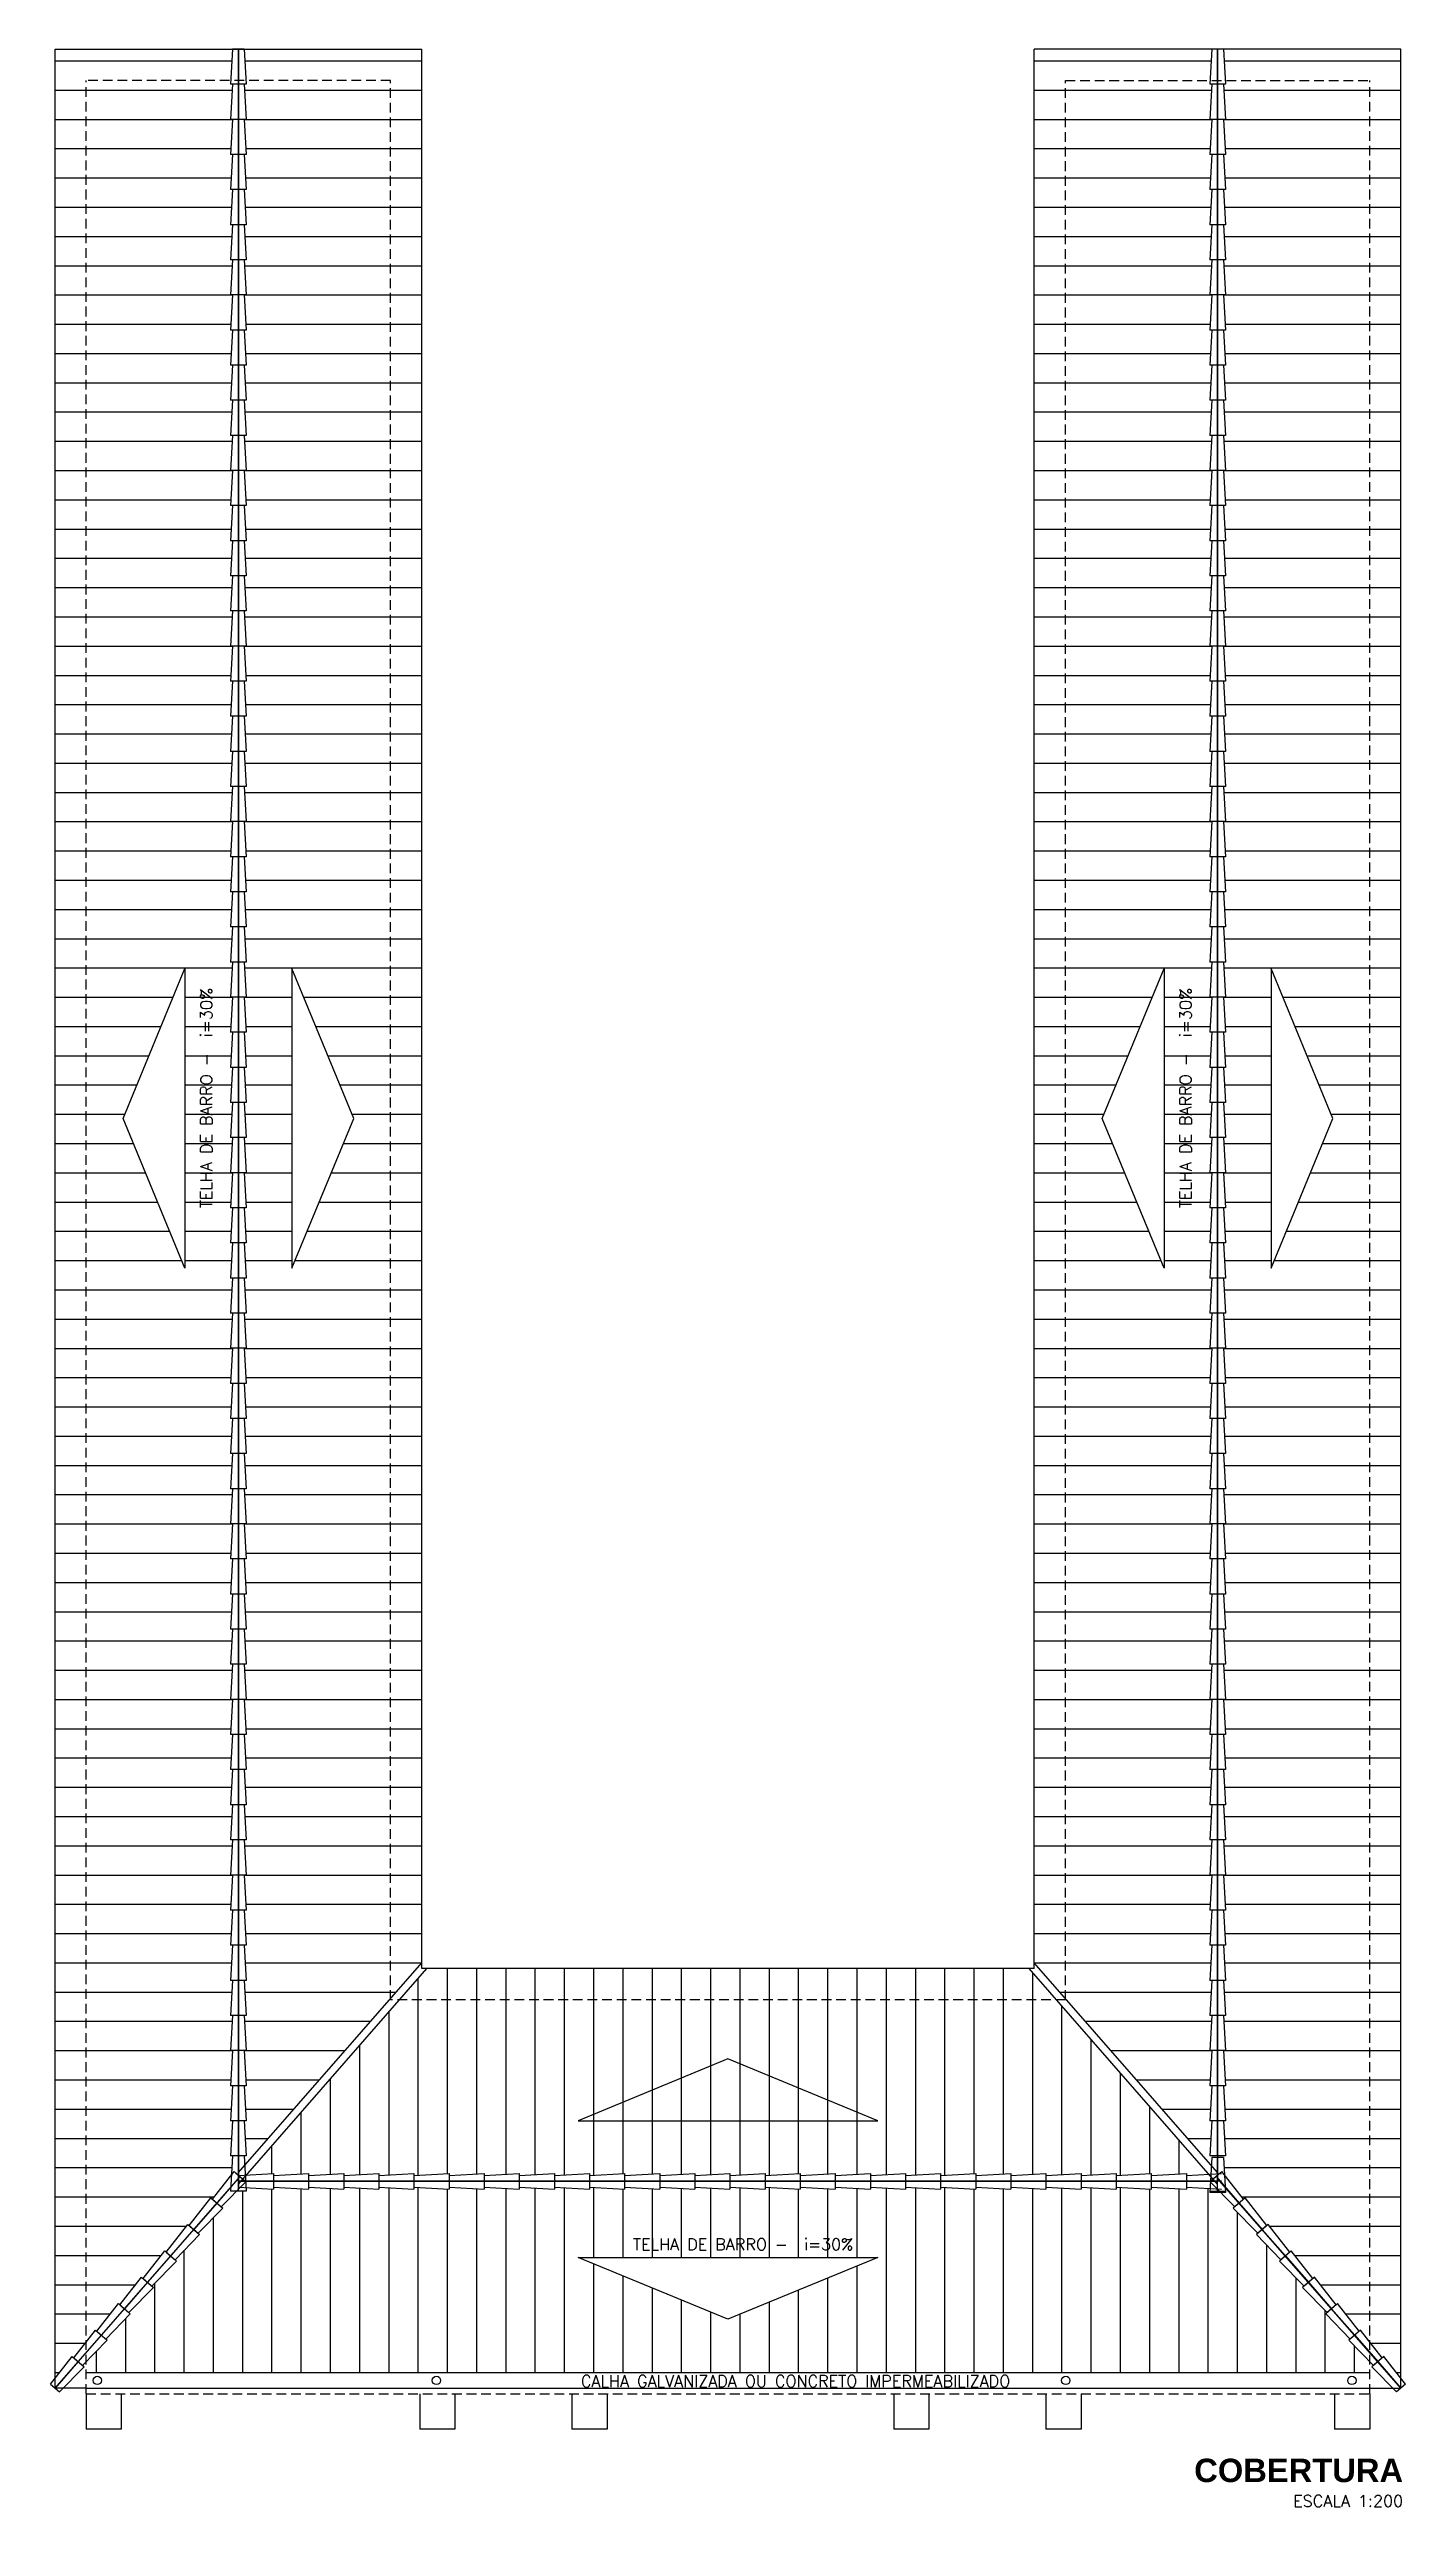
# Model space of a CAD drawing. Extents: x -437 to -220, y 135 to 227.
# Drawn here: x -254.7 to -219.9, y 136.8 to 199.8 of the extents above; entities that cross this region are included whole.
import ezdxf
from ezdxf.enums import TextEntityAlignment as Align

# ---------------------------------------------------------------- set-up
doc = ezdxf.new("R2010")
doc.units = 0
doc.header["$MEASUREMENT"] = 0
doc.linetypes.add('HIDDEN', pattern=[0.375, 0.25, -0.125])
for name, color, linetype in [('ALVENARIA', 7, 'CONTINUOUS'), ('ALVENARIA1', 44, 'CONTINUOUS'), ('COBERTURA', 6, 'CONTINUOUS'), ('COTA', 1, 'CONTINUOUS'), ('HATCH', 30, 'CONTINUOUS'), ('TEXTO2', 40, 'CONTINUOUS'), ('TEXTO5', 5, 'CONTINUOUS')]:
    doc.layers.add(name, color=color, linetype=linetype)
doc.styles.add('SANSSERIFBOLD', font='sasb____.pfb')
doc.styles.add('SIMPLEX', font='SIMPLEX.SHX')

msp = doc.modelspace()

# ---------------------------------------------------------------- texts
at = {"layer": 'TEXTO2', "style": 'SIMPLEX'}
for p in [(-250.533, 175.738), (-225.433, 175.738)]:
    msp.add_text('TELHA DE BARRO -  i=30%', height=0.3, rotation=90, dxfattribs=at).set_placement(p, align=Align.RIGHT)
for s, p in [('TELHA DE BARRO -  i=30%', (-234.102, 143.384)), ('CALHA GALVANIZADA OU CONCRETO IMPERMEABILIZADO', (-230.077, 139.877)), ('ESCALA 1:200', (-220.006, 136.806))]:
    msp.add_text(s, height=0.3, dxfattribs=at).set_placement(p, align=Align.RIGHT)
at = {"layer": 'TEXTO5', "style": 'SANSSERIFBOLD'}
msp.add_text('COBERTURA', height=0.6, dxfattribs=at).set_placement((-220.006, 137.44), align=Align.RIGHT)

# ---------------------------------------------------------------- blocks, each defined once
blk = doc.blocks.new('CUM01')
at = {"layer": 'COBERTURA'}
for p, q in [((-225, -2.5), (-225, 17.5)), ((-180, 15), (-225, 17.5)), ((-225, 7.5), (-180, 7.5)), ((-180, 0), (-225, -2.5)), ((-180, -2.5), (-180, 17.5)), ((-135, 15), (-180, 17.5)), ((-180, 0), (-180, 15)), ((-180, 7.5), (-135, 7.5)), ((-135, 0), (-180, -2.5)), ((-135, -2.5), (-135, 17.5)), ((-90, 15), (-135, 17.5)), ((-135, 0), (-135, 15)), ((-135, 7.5), (-90, 7.5)), ((-90, 0), (-135, -2.5)), ((-90, -2.5), (-90, 17.5)), ((-45, 15), (-90, 17.5)), ((-90, 0), (-90, 15)), ((-90, 7.5), (-45, 7.5)), ((-45, 0), (-90, -2.5)), ((-45, -2.5), (-45, 17.5)), ((0, 15), (-45, 17.5)), ((-45, 0), (-45, 15)), ((-45, 7.5), (0, 7.5)), ((0, 0), (-45, -2.5)), ((0, 0), (0, 15))]:
    blk.add_line(p, q, dxfattribs=at)

# ---------------------------------------------------------------- hatches: boundary and pattern name
at = {"layer": 'COTA'}
h = msp.add_hatch(dxfattribs=at)
h.set_pattern_fill('ANSI31', color=256, scale=6, angle=135, style=0)
h.paths.add_polyline_path([(-245.961, 199.001), (-249.666, 199.001), (-249.661, 198.901), (-249.711, 198.901), (-249.661, 198.001), (-249.711, 198.001), (-249.661, 197.101), (-249.711, 197.101), (-249.661, 196.201), (-249.711, 196.201), (-249.661, 195.301), (-249.711, 195.301), (-249.661, 194.401), (-249.711, 194.401), (-249.661, 193.501), (-249.711, 193.501), (-249.661, 192.601), (-249.711, 192.601), (-249.661, 191.701), (-249.711, 191.701), (-249.661, 190.801), (-249.711, 190.801), (-249.661, 189.901), (-249.711, 189.901), (-249.661, 189.001), (-249.711, 189.001), (-249.661, 188.101), (-249.711, 188.101), (-249.661, 187.201), (-249.711, 187.201), (-249.661, 186.301), (-249.711, 186.301), (-249.661, 185.401), (-249.711, 185.401), (-249.661, 184.501), (-249.711, 184.501), (-249.661, 183.601), (-249.711, 183.601), (-249.661, 182.701), (-249.711, 182.701), (-249.661, 181.801), (-249.711, 181.801), (-249.661, 180.901), (-249.711, 180.901), (-249.661, 180.001), (-249.711, 180.001), (-249.661, 179.101), (-249.711, 179.101), (-249.661, 178.201), (-249.711, 178.201), (-249.661, 177.301), (-249.711, 177.301), (-249.661, 176.401), (-249.711, 176.401), (-249.661, 175.501), (-249.711, 175.501), (-249.661, 174.601), (-249.711, 174.601), (-249.661, 173.701), (-249.711, 173.701), (-249.661, 172.801), (-249.711, 172.801), (-249.661, 171.901), (-249.711, 171.901), (-249.661, 171.001), (-249.711, 171.001), (-249.661, 170.101), (-249.711, 170.101), (-249.661, 169.201), (-249.711, 169.201), (-249.661, 168.301), (-249.711, 168.301), (-249.661, 167.401), (-249.711, 167.401), (-249.661, 166.501), (-249.711, 166.501), (-249.661, 165.601), (-249.711, 165.601), (-249.661, 164.701), (-249.711, 164.701), (-249.661, 163.801), (-249.711, 163.801), (-249.661, 162.901), (-249.711, 162.901), (-249.661, 162.001), (-249.711, 162.001), (-249.661, 161.101), (-249.711, 161.101), (-249.661, 160.201), (-249.711, 160.201), (-249.661, 159.301), (-249.711, 159.301), (-249.661, 158.401), (-249.711, 158.401), (-249.661, 157.501), (-249.711, 157.501), (-249.661, 156.601), (-249.711, 156.601), (-249.661, 155.701), (-249.711, 155.701), (-249.661, 154.801), (-249.711, 154.801), (-249.661, 153.901), (-249.711, 153.901), (-249.661, 153.001), (-249.711, 153.001), (-249.661, 152.101), (-249.711, 152.101), (-249.661, 151.201), (-249.711, 151.201), (-249.661, 150.301), (-249.711, 150.301), (-249.661, 149.401), (-249.711, 149.401), (-249.661, 148.501), (-249.711, 148.501), (-249.661, 147.601), (-249.711, 147.601), (-249.661, 146.701), (-249.711, 146.701), (-249.661, 145.801), (-249.711, 145.801), (-249.697, 145.564), (-245.961, 149.838)])
h.paths.add_polyline_path([(-248.491, 176.235), (-246.905, 172.394), (-248.491, 168.553)], flags=17)
h.paths.add_polyline_path([(-245.161, 199.801), (-249.711, 199.801), (-249.666, 199.001), (-245.961, 199.001), (-245.961, 149.838), (-245.161, 150.753)])
h.paths.add_polyline_path([(-250.011, 180.001), (-250.061, 180.001), (-250.011, 180.901), (-250.061, 180.901), (-250.011, 181.801), (-250.061, 181.801), (-250.011, 182.701), (-250.061, 182.701), (-250.011, 183.601), (-250.061, 183.601), (-250.011, 184.501), (-250.061, 184.501), (-250.011, 185.401), (-250.061, 185.401), (-250.011, 186.301), (-250.061, 186.301), (-250.011, 187.201), (-250.061, 187.201), (-250.011, 188.101), (-250.061, 188.101), (-250.011, 189.001), (-250.061, 189.001), (-250.011, 189.901), (-250.061, 189.901), (-250.011, 190.801), (-250.061, 190.801), (-250.011, 191.701), (-250.061, 191.701), (-250.011, 192.601), (-250.061, 192.601), (-250.011, 193.501), (-250.061, 193.501), (-250.011, 194.401), (-250.061, 194.401), (-250.011, 195.301), (-250.061, 195.301), (-250.011, 196.201), (-250.061, 196.201), (-250.011, 197.101), (-250.061, 197.101), (-250.011, 198.001), (-250.061, 198.001), (-250.011, 198.901), (-250.061, 198.901), (-250.055, 199.001), (-253.761, 199.001), (-253.761, 141.037), (-253.526, 141.337), (-253.488, 141.305), (-252.934, 142.015), (-252.896, 141.982), (-252.341, 142.692), (-252.304, 142.66), (-251.749, 143.37), (-251.711, 143.337), (-251.156, 144.047), (-251.119, 144.014), (-250.564, 144.725), (-250.526, 144.692), (-250.037, 145.318), (-250.011, 145.801), (-250.061, 145.801), (-250.011, 146.701), (-250.061, 146.701), (-250.011, 147.601), (-250.061, 147.601), (-250.011, 148.501), (-250.061, 148.501), (-250.011, 149.401), (-250.061, 149.401), (-250.011, 150.301), (-250.061, 150.301), (-250.011, 151.201), (-250.061, 151.201), (-250.011, 152.101), (-250.061, 152.101), (-250.011, 153.001), (-250.061, 153.001), (-250.011, 153.901), (-250.061, 153.901), (-250.011, 154.801), (-250.061, 154.801), (-250.011, 155.701), (-250.061, 155.701), (-250.011, 156.601), (-250.061, 156.601), (-250.011, 157.501), (-250.061, 157.501), (-250.011, 158.401), (-250.061, 158.401), (-250.011, 159.301), (-250.061, 159.301), (-250.011, 160.201), (-250.061, 160.201), (-250.011, 161.101), (-250.061, 161.101), (-250.011, 162.001), (-250.061, 162.001), (-250.011, 162.901), (-250.061, 162.901), (-250.011, 163.801), (-250.061, 163.801), (-250.011, 164.701), (-250.061, 164.701), (-250.011, 165.601), (-250.061, 165.601), (-250.011, 166.501), (-250.061, 166.501), (-250.011, 167.401), (-250.061, 167.401), (-250.011, 168.301), (-250.061, 168.301), (-250.011, 169.201), (-250.061, 169.201), (-250.011, 170.101), (-250.061, 170.101), (-250.011, 171.001), (-250.061, 171.001), (-250.011, 171.901), (-250.061, 171.901), (-250.011, 172.801), (-250.061, 172.801), (-250.011, 173.701), (-250.061, 173.701), (-250.011, 174.601), (-250.061, 174.601), (-250.011, 175.501), (-250.061, 175.501), (-250.011, 176.401), (-250.061, 176.401), (-250.011, 177.301), (-250.061, 177.301), (-250.011, 178.201), (-250.061, 178.201), (-250.011, 179.101), (-250.061, 179.101)], flags=17)
h.paths.add_polyline_path([(-251.23, 176.235), (-251.23, 168.553), (-252.816, 172.394)], flags=16)
h.paths.add_polyline_path([(-253.761, 199.001), (-250.055, 199.001), (-250.011, 199.801), (-254.561, 199.801), (-254.561, 140.094), (-254.119, 140.66), (-254.081, 140.627), (-253.761, 141.037)])
h.paths.add_polyline_path([(-224.911, 182.701), (-224.961, 182.701), (-224.911, 183.601), (-224.961, 183.601), (-224.911, 184.501), (-224.961, 184.501), (-224.911, 185.401), (-224.961, 185.401), (-224.911, 186.301), (-224.961, 186.301), (-224.911, 187.201), (-224.961, 187.201), (-224.911, 188.101), (-224.961, 188.101), (-224.911, 189.001), (-224.961, 189.001), (-224.911, 189.901), (-224.961, 189.901), (-224.911, 190.801), (-224.961, 190.801), (-224.911, 191.701), (-224.961, 191.701), (-224.911, 192.601), (-224.961, 192.601), (-224.911, 193.501), (-224.961, 193.501), (-224.911, 194.401), (-224.961, 194.401), (-224.911, 195.301), (-224.961, 195.301), (-224.911, 196.201), (-224.961, 196.201), (-224.911, 197.101), (-224.961, 197.101), (-224.911, 198.001), (-224.961, 198.001), (-224.911, 198.901), (-224.961, 198.901), (-224.955, 199.001), (-228.661, 199.001), (-228.661, 149.838), (-224.921, 145.562), (-224.908, 145.801), (-224.961, 145.801), (-224.911, 146.701), (-224.961, 146.701), (-224.911, 147.601), (-224.961, 147.601), (-224.911, 148.501), (-224.961, 148.501), (-224.911, 149.401), (-224.961, 149.401), (-224.911, 150.301), (-224.961, 150.301), (-224.911, 151.201), (-224.961, 151.201), (-224.911, 152.101), (-224.961, 152.101), (-224.911, 153.001), (-224.961, 153.001), (-224.911, 153.901), (-224.961, 153.901), (-224.911, 154.801), (-224.961, 154.801), (-224.911, 155.701), (-224.961, 155.701), (-224.911, 156.601), (-224.961, 156.601), (-224.911, 157.501), (-224.961, 157.501), (-224.911, 158.401), (-224.961, 158.401), (-224.911, 159.301), (-224.961, 159.301), (-224.911, 160.201), (-224.961, 160.201), (-224.911, 161.101), (-224.961, 161.101), (-224.911, 162.001), (-224.961, 162.001), (-224.911, 162.901), (-224.961, 162.901), (-224.911, 163.801), (-224.961, 163.801), (-224.911, 164.701), (-224.961, 164.701), (-224.911, 165.601), (-224.961, 165.601), (-224.911, 166.501), (-224.961, 166.501), (-224.911, 167.401), (-224.961, 167.401), (-224.911, 168.301), (-224.961, 168.301), (-224.911, 169.201), (-224.961, 169.201), (-224.911, 170.101), (-224.961, 170.101), (-224.911, 171.001), (-224.961, 171.001), (-224.911, 171.901), (-224.961, 171.901), (-224.911, 172.801), (-224.961, 172.801), (-224.911, 173.701), (-224.961, 173.701), (-224.911, 174.601), (-224.961, 174.601), (-224.911, 175.501), (-224.961, 175.501), (-224.911, 176.401), (-224.961, 176.401), (-224.911, 177.301), (-224.961, 177.301), (-224.911, 178.201), (-224.961, 178.201), (-224.911, 179.101), (-224.961, 179.101), (-224.911, 180.001), (-224.961, 180.001), (-224.911, 180.901), (-224.961, 180.901), (-224.911, 181.801), (-224.961, 181.801)])
h.paths.add_polyline_path([(-226.13, 176.235), (-226.13, 168.553), (-227.716, 172.394)], flags=17)
h.paths.add_polyline_path([(-228.661, 199.001), (-224.955, 199.001), (-224.911, 199.801), (-229.461, 199.801), (-229.461, 150.753), (-228.661, 149.838)])
h.paths.add_polyline_path([(-220.861, 199.001), (-224.566, 199.001), (-224.561, 198.901), (-224.611, 198.901), (-224.561, 198.001), (-224.611, 198.001), (-224.561, 197.101), (-224.611, 197.101), (-224.561, 196.201), (-224.611, 196.201), (-224.561, 195.301), (-224.611, 195.301), (-224.561, 194.401), (-224.611, 194.401), (-224.561, 193.501), (-224.611, 193.501), (-224.561, 192.601), (-224.611, 192.601), (-224.561, 191.701), (-224.611, 191.701), (-224.561, 190.801), (-224.611, 190.801), (-224.561, 189.901), (-224.611, 189.901), (-224.561, 189.001), (-224.611, 189.001), (-224.561, 188.101), (-224.611, 188.101), (-224.561, 187.201), (-224.611, 187.201), (-224.561, 186.301), (-224.611, 186.301), (-224.561, 185.401), (-224.611, 185.401), (-224.561, 184.501), (-224.611, 184.501), (-224.561, 183.601), (-224.611, 183.601), (-224.561, 182.701), (-224.611, 182.701), (-224.561, 181.801), (-224.611, 181.801), (-224.561, 180.901), (-224.611, 180.901), (-224.561, 180.001), (-224.611, 180.001), (-224.561, 179.101), (-224.611, 179.101), (-224.561, 178.201), (-224.611, 178.201), (-224.561, 177.301), (-224.611, 177.301), (-224.561, 176.401), (-224.611, 176.401), (-224.561, 175.501), (-224.611, 175.501), (-224.561, 174.601), (-224.611, 174.601), (-224.561, 173.701), (-224.611, 173.701), (-224.561, 172.801), (-224.611, 172.801), (-224.561, 171.901), (-224.611, 171.901), (-224.561, 171.001), (-224.611, 171.001), (-224.561, 170.101), (-224.611, 170.101), (-224.561, 169.201), (-224.611, 169.201), (-224.561, 168.301), (-224.611, 168.301), (-224.561, 167.401), (-224.611, 167.401), (-224.561, 166.501), (-224.611, 166.501), (-224.561, 165.601), (-224.611, 165.601), (-224.561, 164.701), (-224.611, 164.701), (-224.561, 163.801), (-224.611, 163.801), (-224.561, 162.901), (-224.611, 162.901), (-224.561, 162.001), (-224.611, 162.001), (-224.561, 161.101), (-224.611, 161.101), (-224.561, 160.201), (-224.611, 160.201), (-224.561, 159.301), (-224.611, 159.301), (-224.561, 158.401), (-224.611, 158.401), (-224.561, 157.501), (-224.611, 157.501), (-224.561, 156.601), (-224.611, 156.601), (-224.561, 155.701), (-224.611, 155.701), (-224.561, 154.801), (-224.611, 154.801), (-224.561, 153.901), (-224.611, 153.901), (-224.561, 153.001), (-224.611, 153.001), (-224.561, 152.101), (-224.611, 152.101), (-224.561, 151.201), (-224.611, 151.201), (-224.561, 150.301), (-224.611, 150.301), (-224.561, 149.401), (-224.611, 149.401), (-224.561, 148.501), (-224.611, 148.501), (-224.561, 147.601), (-224.611, 147.601), (-224.561, 146.701), (-224.611, 146.701), (-224.558, 145.759), (-224.611, 145.759), (-224.586, 145.321), (-224.095, 144.692), (-224.057, 144.725), (-223.502, 144.014), (-223.465, 144.047), (-222.91, 143.337), (-222.872, 143.37), (-222.317, 142.66), (-222.28, 142.692), (-221.725, 141.982), (-221.687, 142.015), (-221.133, 141.305), (-221.095, 141.337), (-220.861, 141.037)])
h.paths.add_polyline_path([(-223.391, 176.235), (-221.805, 172.394), (-223.391, 168.553)], flags=17)
h.paths.add_polyline_path([(-220.061, 199.801), (-224.611, 199.801), (-224.566, 199.001), (-220.861, 199.001), (-220.861, 141.037), (-220.54, 140.627), (-220.502, 140.66), (-220.061, 140.094)])
h.paths.add_polyline_path([(-250.458, 169.12), (-250.458, 175.813), (-250.908, 175.813), (-250.908, 169.12)], flags=24)
h.paths.add_polyline_path([(-225.358, 169.12), (-225.358, 175.813), (-225.808, 175.813), (-225.808, 169.12)], flags=25)
h = msp.add_hatch(dxfattribs=at)
h.set_pattern_fill('ANSI31', color=256, scale=6, angle=45, style=0)
h.paths.add_polyline_path([(-228.894, 149.801), (-245.727, 149.801), (-249.652, 145.312), (-248.961, 145.351), (-248.961, 145.301), (-248.061, 145.351), (-248.061, 145.301), (-247.161, 145.351), (-247.161, 145.301), (-246.261, 145.351), (-246.261, 145.301), (-245.361, 145.351), (-245.361, 145.301), (-244.461, 145.351), (-244.461, 145.301), (-243.561, 145.351), (-243.561, 145.301), (-242.661, 145.351), (-242.661, 145.301), (-241.761, 145.351), (-241.761, 145.301), (-240.861, 145.351), (-240.861, 145.301), (-239.961, 145.351), (-239.961, 145.301), (-239.061, 145.351), (-239.061, 145.301), (-238.161, 145.351), (-238.161, 145.301), (-237.261, 145.351), (-237.261, 145.301), (-236.361, 145.351), (-236.361, 145.301), (-235.461, 145.351), (-235.461, 145.301), (-234.561, 145.351), (-234.561, 145.301), (-233.661, 145.351), (-233.661, 145.301), (-232.761, 145.351), (-232.761, 145.301), (-231.861, 145.351), (-231.861, 145.301), (-230.961, 145.351), (-230.961, 145.301), (-230.061, 145.351), (-230.061, 145.301), (-229.161, 145.351), (-229.161, 145.301), (-228.261, 145.351), (-228.261, 145.301), (-227.361, 145.351), (-227.361, 145.301), (-226.461, 145.351), (-226.461, 145.301), (-225.561, 145.351), (-225.561, 145.301), (-224.987, 145.333)])
h.paths.add_polyline_path([(-229.593, 150.601), (-245.028, 150.601), (-245.727, 149.801), (-228.894, 149.801)])
h.paths.add_polyline_path([(-224.358, 144.462), (-224.321, 144.494), (-224.677, 144.859), (-224.911, 144.859), (-224.961, 144.859), (-224.955, 144.967), (-225.561, 145.001), (-225.561, 144.951), (-226.461, 145.001), (-226.461, 144.951), (-227.361, 145.001), (-227.361, 144.951), (-228.261, 145.001), (-228.261, 144.951), (-229.161, 145.001), (-229.161, 144.951), (-230.061, 145.001), (-230.061, 144.951), (-230.961, 145.001), (-230.961, 144.951), (-231.861, 145.001), (-231.861, 144.951), (-232.761, 145.001), (-232.761, 144.951), (-233.661, 145.001), (-233.661, 144.951), (-234.561, 145.001), (-234.561, 144.951), (-235.461, 145.001), (-235.461, 144.951), (-236.361, 145.001), (-236.361, 144.951), (-237.261, 145.001), (-237.261, 144.951), (-238.161, 145.001), (-238.161, 144.951), (-239.061, 145.001), (-239.061, 144.951), (-239.961, 145.001), (-239.961, 144.951), (-240.861, 145.001), (-240.861, 144.951), (-241.761, 145.001), (-241.761, 144.951), (-242.661, 145.001), (-242.661, 144.951), (-243.561, 145.001), (-243.561, 144.951), (-244.461, 145.001), (-244.461, 144.951), (-245.361, 145.001), (-245.361, 144.951), (-246.261, 145.001), (-246.261, 144.951), (-247.161, 145.001), (-247.161, 144.951), (-248.061, 145.001), (-248.061, 144.951), (-248.961, 145.001), (-248.961, 144.951), (-249.665, 144.99), (-249.661, 144.901), (-249.903, 144.901), (-250.3, 144.494), (-250.263, 144.462), (-250.893, 143.817), (-250.855, 143.784), (-251.485, 143.14), (-251.448, 143.107), (-252.078, 142.462), (-252.04, 142.429), (-252.67, 141.785), (-252.633, 141.752), (-253.263, 141.107), (-253.225, 141.074), (-253.761, 140.526), (-253.761, 140.251), (-220.861, 140.251), (-220.861, 140.526), (-221.396, 141.074), (-221.358, 141.107), (-221.988, 141.752), (-221.951, 141.785), (-222.581, 142.429), (-222.543, 142.462), (-223.173, 143.107), (-223.136, 143.14), (-223.766, 143.784), (-223.728, 143.817)])
h.paths.add_polyline_path([(-233.469, 143.199), (-237.311, 141.613), (-241.152, 143.199)], flags=16)
h.paths.add_polyline_path([(-240.719, 143.309), (-234.027, 143.309), (-234.027, 143.759), (-240.719, 143.759)], flags=24)

# ---------------------------------------------------------------- linework, layer by layer
at = {"layer": 'ALVENARIA'}
for p, q in [((-252.816, 172.394), (-251.23, 176.235)), ((-251.23, 176.235), (-251.23, 168.553)), ((-246.905, 172.394), (-248.491, 176.235)), ((-248.491, 176.235), (-248.491, 168.553)), ((-227.716, 172.394), (-226.13, 176.235)), ((-226.13, 176.235), (-226.13, 168.553)), ((-223.391, 176.235), (-223.391, 168.553)), ((-221.805, 172.394), (-223.391, 176.235)), ((-251.23, 168.553), (-252.816, 172.394)), ((-248.491, 168.553), (-246.905, 172.394)), ((-226.13, 168.553), (-227.716, 172.394)), ((-223.391, 168.553), (-221.805, 172.394)), ((-237.311, 148.289), (-241.152, 146.703)), ((-233.469, 146.703), (-237.311, 148.289)), ((-241.152, 146.703), (-233.469, 146.703)), ((-241.152, 143.199), (-233.469, 143.199)), ((-237.311, 141.613), (-241.152, 143.199)), ((-233.469, 143.199), (-237.311, 141.613))]:
    msp.add_line(p, q, dxfattribs=at)
at = {"layer": 'ALVENARIA1', "linetype": 'HIDDEN'}
for p, q in [((-245.961, 199.001), (-253.761, 199.001)), ((-253.761, 139.701), (-253.761, 199.001)), ((-245.961, 149.801), (-245.961, 199.001)), ((-228.661, 199.001), (-220.861, 199.001)), ((-228.661, 149.801), (-228.661, 199.001)), ((-220.861, 139.701), (-220.861, 199.001)), ((-228.661, 149.801), (-245.961, 149.801)), ((-253.761, 139.701), (-220.861, 139.701))]:
    msp.add_line(p, q, dxfattribs=at)
at = {"layer": 'ALVENARIA1'}
for p, q in [((-253.761, 139.701), (-253.761, 138.801)), ((-252.861, 139.701), (-252.861, 138.801)), ((-245.211, 139.701), (-245.211, 138.801)), ((-244.311, 139.701), (-244.311, 138.801)), ((-241.311, 139.701), (-241.311, 138.801)), ((-240.411, 139.701), (-240.411, 138.801)), ((-233.061, 139.701), (-233.061, 138.801)), ((-232.161, 139.701), (-232.161, 138.801)), ((-229.161, 139.701), (-229.161, 138.801)), ((-228.261, 139.701), (-228.261, 138.801)), ((-221.761, 139.701), (-221.761, 138.801)), ((-220.861, 139.701), (-220.861, 138.801)), ((-252.861, 138.801), (-253.761, 138.801)), ((-244.311, 138.801), (-245.211, 138.801)), ((-240.411, 138.801), (-241.311, 138.801)), ((-232.161, 138.801), (-233.061, 138.801)), ((-228.261, 138.801), (-229.161, 138.801)), ((-220.861, 138.801), (-221.761, 138.801))]:
    msp.add_line(p, q, dxfattribs=at)
at = {"layer": 'COBERTURA', "linetype": 'Continuous'}
for p, q in [((-254.561, 199.801), (-245.161, 199.801)), ((-254.561, 139.851), (-254.561, 199.801)), ((-245.161, 150.601), (-245.161, 199.801)), ((-220.061, 199.801), (-229.461, 199.801)), ((-229.461, 150.601), (-229.461, 199.801)), ((-220.061, 139.851), (-220.061, 199.801)), ((-249.861, 145.378), (-245.161, 150.753)), ((-249.861, 145.074), (-245.028, 150.601)), ((-229.461, 150.601), (-245.161, 150.601)), ((-224.761, 145.074), (-229.593, 150.601)), ((-224.761, 145.378), (-229.461, 150.753)), ((-254.561, 139.851), (-249.861, 145.226)), ((-220.061, 139.851), (-224.761, 145.226)), ((-253.761, 139.851), (-254.561, 139.851)), ((-253.761, 140.251), (-220.861, 140.251)), ((-253.761, 139.851), (-220.861, 139.851)), ((-220.861, 139.851), (-220.061, 139.851))]:
    msp.add_line(p, q, dxfattribs=at)
at = {"layer": 'COBERTURA'}
for p, q in [((-249.861, 199.801), (-249.861, 145.151)), ((-224.761, 199.801), (-224.761, 145.151)), ((-250.011, 145.801), (-250.061, 144.901)), ((-249.711, 145.801), (-250.011, 145.801)), ((-249.861, 144.901), (-249.861, 145.801)), ((-249.711, 145.801), (-249.661, 144.901)), ((-224.911, 145.759), (-224.961, 144.859)), ((-224.611, 145.759), (-224.911, 145.759)), ((-224.761, 144.859), (-224.761, 145.759)), ((-224.611, 145.759), (-224.561, 144.859)), ((-250.526, 144.692), (-249.971, 145.402)), ((-249.821, 145.271), (-250.413, 144.593)), ((-250.3, 144.494), (-249.67, 145.139)), ((-249.661, 144.901), (-250.061, 144.901)), ((-249.711, 144.901), (-250.011, 144.901)), ((-249.971, 145.402), (-249.67, 145.139)), ((-249.934, 145.369), (-249.708, 145.172)), ((-249.861, 145.151), (-224.761, 145.151)), ((-227.361, 145.301), (-226.461, 145.351)), ((-227.361, 145.301), (-227.361, 145.001)), ((-226.461, 145.151), (-227.361, 145.151)), ((-227.361, 145.001), (-226.461, 144.951)), ((-226.461, 145.351), (-226.461, 144.951)), ((-226.461, 145.301), (-225.561, 145.351)), ((-226.461, 145.301), (-226.461, 145.001)), ((-225.561, 145.151), (-226.461, 145.151)), ((-226.461, 145.001), (-225.561, 144.951)), ((-225.561, 145.351), (-225.561, 144.951)), ((-225.561, 145.301), (-224.661, 145.351)), ((-225.561, 145.301), (-225.561, 145.001)), ((-224.661, 145.151), (-225.561, 145.151)), ((-225.561, 145.001), (-224.661, 144.951)), ((-224.961, 144.901), (-224.561, 144.901)), ((-224.65, 145.402), (-224.951, 145.139)), ((-224.321, 144.494), (-224.951, 145.139)), ((-224.687, 145.369), (-224.913, 145.172)), ((-224.911, 144.901), (-224.611, 144.901)), ((-224.8, 145.271), (-224.208, 144.593)), ((-224.095, 144.692), (-224.65, 145.402)), ((-251.119, 144.014), (-250.564, 144.725)), ((-250.413, 144.593), (-251.006, 143.916)), ((-250.893, 143.817), (-250.263, 144.462)), ((-250.564, 144.725), (-250.263, 144.462)), ((-250.526, 144.692), (-250.3, 144.494)), ((-224.561, 144.859), (-224.961, 144.859)), ((-224.611, 144.859), (-224.911, 144.859)), ((-224.057, 144.725), (-224.358, 144.462)), ((-223.728, 143.817), (-224.358, 144.462)), ((-224.095, 144.692), (-224.321, 144.494)), ((-224.208, 144.593), (-223.615, 143.916)), ((-223.502, 144.014), (-224.057, 144.725)), ((-251.711, 143.337), (-251.156, 144.047)), ((-251.006, 143.916), (-251.598, 143.238)), ((-251.485, 143.14), (-250.855, 143.784)), ((-251.156, 144.047), (-250.855, 143.784)), ((-251.119, 144.014), (-250.893, 143.817)), ((-223.465, 144.047), (-223.766, 143.784)), ((-223.136, 143.14), (-223.766, 143.784)), ((-223.502, 144.014), (-223.728, 143.817)), ((-223.615, 143.916), (-223.023, 143.238)), ((-222.91, 143.337), (-223.465, 144.047)), ((-251.711, 143.337), (-251.485, 143.14)), ((-222.91, 143.337), (-223.136, 143.14))]:
    msp.add_line(p, q, dxfattribs=at)
at = {"layer": 'HATCH'}
for centre in [(-253.475, 140.046), (-244.783, 140.046), (-228.654, 140.046), (-221.319, 140.046)]:
    msp.add_circle(centre, 0.107, dxfattribs=at)

# ---------------------------------------------------------------- block references
at = {"layer": 'COBERTURA', "yscale": 0.02, "zscale": 0.02}
for p, xscale, rotation in [((-249.711, 199.801), 0.02, 90), ((-224.611, 199.801), 0.02, 90), ((-249.711, 195.301), 0.02, 90), ((-224.611, 195.301), 0.02, 90), ((-249.711, 190.801), 0.02, 90), ((-224.611, 190.801), 0.02, 90), ((-249.711, 186.301), 0.02, 90), ((-224.611, 186.301), 0.02, 90), ((-249.711, 181.801), 0.02, 90), ((-224.611, 181.801), 0.02, 90), ((-249.711, 177.301), 0.02, 90), ((-224.611, 177.301), 0.02, 90), ((-249.711, 172.801), 0.02, 90), ((-224.611, 172.801), 0.02, 90), ((-249.711, 168.301), 0.02, 90), ((-224.611, 168.301), 0.02, 90), ((-249.711, 163.801), 0.02, 90), ((-224.611, 163.801), 0.02, 90), ((-249.711, 159.301), 0.02, 90), ((-224.611, 159.301), 0.02, 90), ((-249.711, 154.801), 0.02, 90), ((-224.611, 154.801), 0.02, 90), ((-249.711, 150.301), 0.02, 90), ((-224.611, 150.301), 0.02, 90), ((-249.861, 145.301), 0.02, 180), ((-245.361, 145.301), 0.02, 180), ((-240.861, 145.301), 0.02, 180), ((-236.361, 145.301), 0.02, 180), ((-231.861, 145.301), 0.02, 180), ((-254.673, 139.95), 0.02, 228.83), ((-219.948, 139.95), -0.02, 131.17)]:
    msp.add_blockref('CUM01', p, dxfattribs=dict(at, xscale=xscale, rotation=rotation))

msp.set_redraw_order([(e.dxf.handle, doc.entitydb.next_handle()) for e in msp.query("TEXT MTEXT ATTDEF DIMENSION ARC_DIMENSION")])  # texts and dimensions are drawn at this point

doc.saveas('drawing.dxf')
